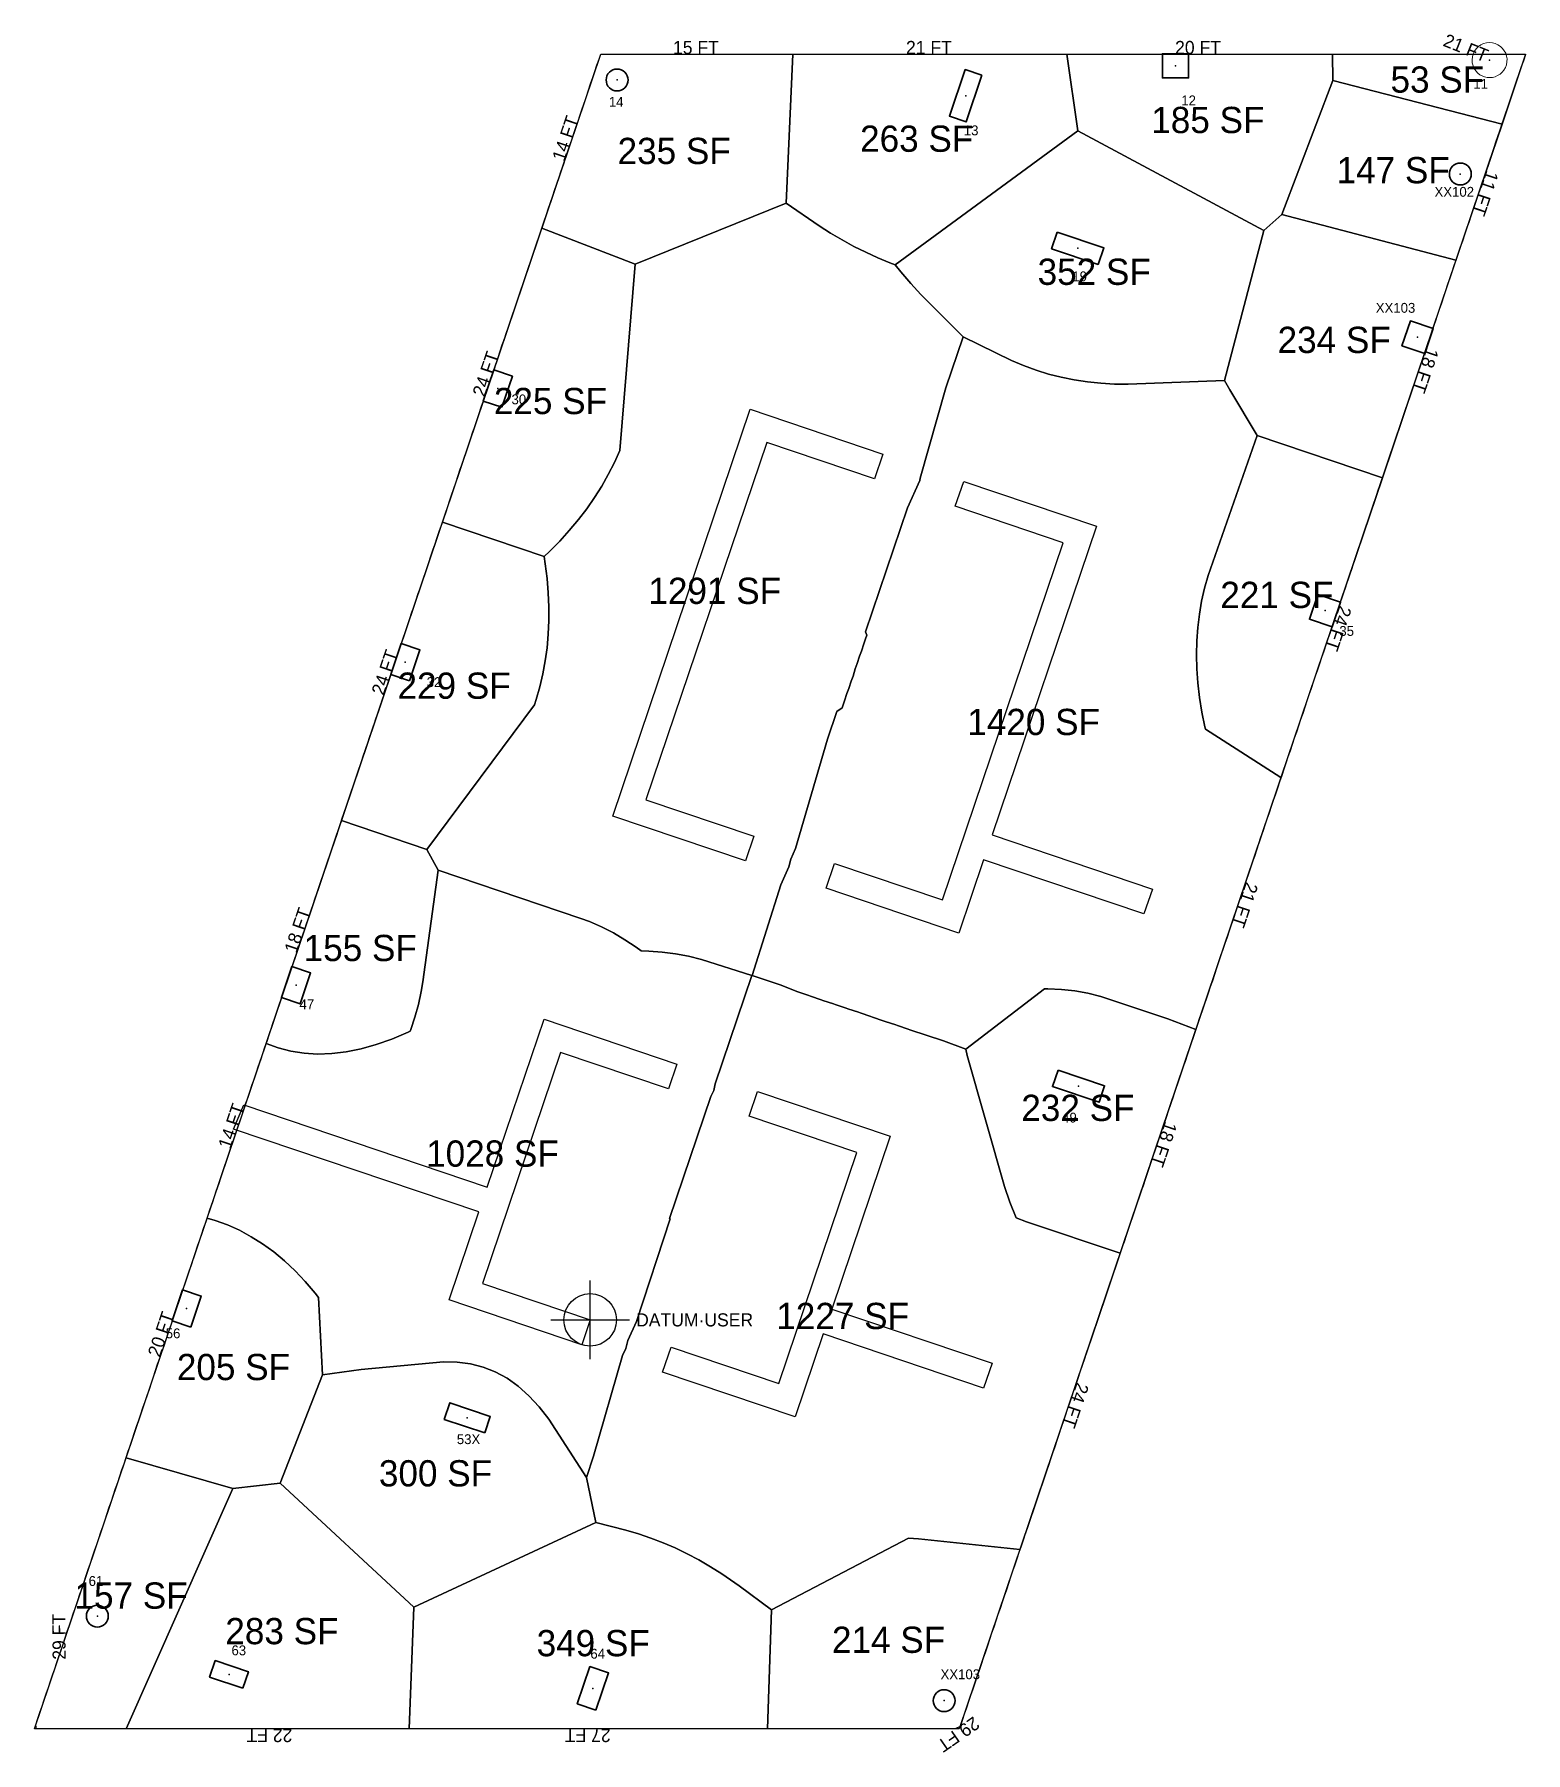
# Model space of a CAD drawing. Header units: metres. Extents: x 29 to 12657, y -13 to 49076.
# Drawn here: x 10664 to 12027, y 27037 to 28609 of the extents above; entities that cross this region are included whole.
import ezdxf
from ezdxf.enums import TextEntityAlignment as Align

# ---------------------------------------------------------------- set-up
doc = ezdxf.new("R2010")
doc.units = ezdxf.units.M
doc.layers.add('COL-IDEN', color=171, linetype='Continuous', lineweight=30)
doc.layers.add('COLS', color=52, linetype='Continuous', lineweight=20)
for name, color, linetype in [('FLOOR_9_AREA_LABELS', 3, 'Continuous'), ('FLOOR_9_BOUNDARY', 5, 'Continuous'), ('FLOOR_9_COLUMNS', 7, 'Continuous'), ('FLOOR_9_DATUM', 4, 'Continuous'), ('FLOOR_9_FASCADE_COLUMNS', 30, 'Continuous'), ('FLOOR_9_FASCADE_WALLS', 4, 'Continuous'), ('FLOOR_9_LARGE_TRIBUTARY', 6, 'Continuous'), ('FLOOR_9_TRIBUTARY_COL_0', 2, 'Continuous'), ('FLOOR_9_TRIBUTARY_COL_1', 2, 'Continuous'), ('FLOOR_9_TRIBUTARY_COL_10', 2, 'Continuous'), ('FLOOR_9_TRIBUTARY_COL_11', 2, 'Continuous'), ('FLOOR_9_TRIBUTARY_COL_12', 2, 'Continuous'), ('FLOOR_9_TRIBUTARY_COL_13', 2, 'Continuous'), ('FLOOR_9_TRIBUTARY_COL_14', 2, 'Continuous'), ('FLOOR_9_TRIBUTARY_COL_15', 2, 'Continuous'), ('FLOOR_9_TRIBUTARY_COL_16', 2, 'Continuous'), ('FLOOR_9_TRIBUTARY_COL_17', 2, 'Continuous'), ('FLOOR_9_TRIBUTARY_COL_2', 2, 'Continuous'), ('FLOOR_9_TRIBUTARY_COL_3', 2, 'Continuous'), ('FLOOR_9_TRIBUTARY_COL_4', 2, 'Continuous'), ('FLOOR_9_TRIBUTARY_COL_5', 2, 'Continuous'), ('FLOOR_9_TRIBUTARY_COL_6', 2, 'Continuous'), ('FLOOR_9_TRIBUTARY_COL_7', 2, 'Continuous'), ('FLOOR_9_TRIBUTARY_COL_8', 2, 'Continuous'), ('FLOOR_9_TRIBUTARY_COL_9', 2, 'Continuous'), ('FLOOR_9_WALL_TRIBUTARY_29', 1, 'Continuous'), ('FLOOR_9_WALL_TRIBUTARY_30', 1, 'Continuous'), ('FLOOR_9_WALL_TRIBUTARY_31', 1, 'Continuous'), ('FLOOR_9_WALL_TRIBUTARY_32', 1, 'Continuous'), ('SLAB-RESIDENTIAL', 6, 'Continuous'), ('WALL', 4, 'Continuous')]:
    doc.layers.add(name, color=color, linetype=linetype)

msp = doc.modelspace()

# ---------------------------------------------------------------- texts
at = {"layer": 'COL-IDEN', "char_height": 9, "attachment_point": 1}
for s, insert, width in [('11', (11979.4, 28567.9), 16.968), ('14', (11189.1, 28551.5), 16.968), ('12', (11712.4, 28552.8), 16.968), ('13', (11513.6, 28525.4), 16.968), ('XX102', (11943.9, 28469.2), 16.968), ('19', (11612.8, 28391.9), 16.968), ('XX103', (11890.2, 28363.1), 16.968), ('30', (11100.1, 28279.4), 16.968), ('35', (11856.9, 28067.6), 16.968), ('32', (11022.5, 28020.8), 16.968), ('47', (10906.3, 27726.2), 16.968), ('49', (11603.5, 27622.6), 16.968), ('56', (10784, 27425.3), 16.968), ('53X', (11050.1, 27328.5), 26.967), ('61', (10713.5, 27198.8), 16.968), ('63', (10844.1, 27135.4), 16.968), ('64', (11172.2, 27132.3), 19.998), ('XX103', (11492.3, 27113.5), 16.968)]:
    msp.add_mtext(s, dxfattribs=dict(at, insert=insert, width=width))
at = {"layer": 'FLOOR_9_AREA_LABELS'}
for s, p in [('53 SF', (11946.5, 28567.4)), ('185 SF', (11736.7, 28530.4)), ('263 SF', (11470.5, 28513.3)), ('235 SF', (11248.8, 28502.1)), ('147 SF', (11906.1, 28484.5)), ('352 SF', (11632.8, 28391.6)), ('234 SF', (11852.2, 28329.3)), ('225 SF', (11135.7, 28273.4)), ('1291 SF', (11285.9, 28099.8)), ('221 SF', (11799.8, 28096.1)), ('229 SF', (11047.6, 28013.1)), ('1420 SF', (11577.4, 27979.9)), ('155 SF', (10961.8, 27773.2)), ('232 SF', (11617.9, 27627)), ('1028 SF', (11082.7, 27585.2)), ('1227 SF', (11402.8, 27436.7)), ('205 SF', (10845.9, 27390)), ('300 SF', (11030.6, 27292.8)), ('157 SF', (10752.3, 27181)), ('283 SF', (10890.2, 27148.5)), ('214 SF', (11444.8, 27140.6)), ('349 SF', (11174.8, 27137.5))]:
    msp.add_text(s, height=24, dxfattribs=at).set_placement(p, align=Align.MIDDLE_CENTER)
at = {"layer": 'FLOOR_9_DATUM'}
msp.add_text('DATUM·USER', height=12, dxfattribs=at).set_placement((11214, 27427.1))
at = {"layer": 'FLOOR_9_FASCADE_COLUMNS'}
for s, p in [('15 FT', (11268.7, 28596.7)), ('21 FT', (11481.7, 28596.7)), ('20 FT', (11727.7, 28596.7))]:
    msp.add_text(s, height=12, dxfattribs=at).set_placement(p, align=Align.MIDDLE_CENTER)
for s, rotation, p in [('21 FT', -21.71, (11972.6, 28596.3)), ('14 FT', 71.3229, (11149.3, 28513.6)), ('11 FT', -108.6761, (11990.4, 28463.3)), ('24 FT', 71.3229, (11076.5, 28298.2)), ('18 FT', -108.6761, (11935.7, 28301.3)), ('24 FT', -108.6761, (11856, 28065.4)), ('24 FT', 71.3229, (10984.2, 28025.3)), ('18 FT', 71.3229, (10904.5, 27789.4)), ('18 FT', -108.6761, (11696.5, 27593.6)), ('20 FT', 71.3229, (10779.6, 27420)), ('29 FT', 90.4659, (10686.4, 27143.3)), ('22 FT', 180, (10878.8, 27053)), ('27 FT', 180, (11169.8, 27053)), ('29 FT', -145.1874, (11508.7, 27054))]:
    msp.add_text(s, height=12, rotation=rotation, dxfattribs=at).set_placement(p, align=Align.MIDDLE_CENTER)
at = {"layer": 'FLOOR_9_FASCADE_WALLS'}
for s, rotation, p in [('21 FT', -108.6761, (11770.5, 27812.5)), ('14 FT', 71.3229, (10844, 27610.4)), ('24 FT', -108.6761, (11615.8, 27354.9))]:
    msp.add_text(s, height=12, rotation=rotation, dxfattribs=at).set_placement(p, align=Align.MIDDLE_CENTER)

# ---------------------------------------------------------------- linework, layer by layer
at = {"layer": 'COLS'}
msp.add_lwpolyline([(12007.3, 28576), (12008.7, 28578.4), (12009.6, 28580.9), (12010.1, 28583.5), (12010.2, 28586.2), (12009.8, 28588.8), (12009, 28591.4), (12007.7, 28593.7), (12006.1, 28595.9), (12004.2, 28597.7), (12001.9, 28599.2), (11999.5, 28600.3), (11996.9, 28601), (11994.2, 28601.2), (11991.5, 28600.9), (11988.8, 28600.2), (11986.3, 28599.1), (11984, 28597.5), (11982, 28595.6), (11980.4, 28593.3), (11979.2, 28590.9), (11978.5, 28588.2), (11978.2, 28585.5), (11978.4, 28582.7), (11979.1, 28580), (11980.2, 28577.5), (11981.7, 28575.2), (11983.6, 28573.2), (11985.4, 28571.8), (11987.5, 28570.7), (11989.6, 28569.8), (11991.9, 28569.3), (11994.2, 28569.2), (11996.8, 28569.4), (11999.3, 28570), (12001.6, 28571), (12003.8, 28572.4), (12005.7, 28574.1)], close=True, dxfattribs=at)
at = {"layer": 'COLS', "lineweight": 30}
for points in [[(11719.1, 28590.9), (11695.1, 28590.9), (11695.1, 28568.9), (11719.1, 28568.9)], [(11530.1, 28571.4), (11514.9, 28576.5), (11500.5, 28533.9), (11515.7, 28528.7)], [(11598.9, 28427.9), (11593.8, 28412.7), (11636.4, 28398.3), (11641.6, 28413.5)], [(11935, 28316.9), (11942.7, 28339.7), (11921.8, 28346.7), (11914.1, 28324)], [(11091.3, 28267.7), (11074.2, 28273.4), (11083.8, 28301.8), (11100.9, 28296.1)], [(11850.4, 28066.8), (11829.6, 28073.8), (11837.3, 28096.6), (11858.1, 28089.5)], [(11006.7, 28017.6), (10989.7, 28023.3), (10999.3, 28051.8), (11016.3, 28046)], [(10899.3, 27756.2), (10889.7, 27727.8), (10906.8, 27722), (10916.4, 27750.4)], [(11599.7, 27661.6), (11594.6, 27646.5), (11637.2, 27632.1), (11642.3, 27647.2)], [(10806.9, 27426.4), (10789.8, 27432.2), (10799.4, 27460.6), (10816.5, 27454.9)], [(11075.6, 27329.7), (11038.6, 27342.1), (11043.8, 27357.3), (11080.7, 27344.8)], [(10854.4, 27096.2), (10824.1, 27106.4), (10829.3, 27121.6), (10859.6, 27111.3)], [(11177.3, 27076.2), (11160.2, 27082), (11171.8, 27116.1), (11188.8, 27110.3)]]:
    msp.add_lwpolyline(points, close=True, dxfattribs=at)
for points in [[(11206.6, 28567, 0.414214), (11196.6, 28577, 0.414214), (11186.6, 28567, 0.414214), (11196.6, 28557, 0.414214)], [(11977.5, 28481, 0.414214), (11967.5, 28491, 0.414214), (11957.5, 28481, 0.414214), (11967.5, 28471, 0.414214)], [(10731.5, 27162.2, 0.414214), (10721.5, 27172.2, 0.414214), (10711.5, 27162.2, 0.414214), (10721.5, 27152.2, 0.414214)], [(11505.6, 27084.9, 0.414214), (11495.6, 27094.9, 0.414214), (11485.6, 27084.9, 0.414214), (11495.6, 27074.9, 0.414214)]]:
    msp.add_lwpolyline(points, format="xyb", close=True, dxfattribs=at)
at = {"layer": 'FLOOR_9_BOUNDARY'}
msp.add_lwpolyline([(11181.7, 28590.7), (12027.2, 28590.7), (11509.4, 27059), (10663.9, 27059), (11181.7, 28590.7)], close=True, dxfattribs=at)
at = {"layer": 'FLOOR_9_COLUMNS'}
for p in [(11994.2, 28585.2), (11196.6, 28567), (11707.1, 28579.9), (11515.3, 28552.6), (11967.5, 28481), (11617.7, 28413.1), (11928.4, 28331.8), (11087.5, 28284.8), (11843.8, 28081.7), (11003, 28034.7), (10903.1, 27739.1), (11618.5, 27646.8), (10803.1, 27443.5), (11059.7, 27343.5), (10721.5, 27162.2), (10841.9, 27108.9), (11174.5, 27096.1), (11495.6, 27084.9)]:
    msp.add_point(p, dxfattribs=at)
at = {"layer": 'FLOOR_9_DATUM'}
for p, q in [((11172, 27397.1), (11172, 27469.1)), ((11136, 27433.1), (11208, 27433.1))]:
    msp.add_line(p, q, dxfattribs=at)
msp.add_circle((11172, 27433.1), 24, dxfattribs=at)
at = {"layer": 'FLOOR_9_FASCADE_COLUMNS'}
for points in [[(11128.3, 28432.7), (11130.2, 28438.3), (11132.1, 28444), (11134, 28449.7), (11135.9, 28455.4), (11137.9, 28461.1), (11139.8, 28466.8), (11141.7, 28472.5), (11143.6, 28478.1), (11145.5, 28483.8), (11147.5, 28489.5), (11149.4, 28495.2), (11151.3, 28500.9), (11153.2, 28506.6), (11155.2, 28512.2), (11157.1, 28517.9), (11159, 28523.6), (11160.9, 28529.3), (11162.8, 28535), (11164.8, 28540.7), (11166.7, 28546.3), (11168.6, 28552), (11170.5, 28557.7), (11172.4, 28563.4), (11174.4, 28569.1), (11176.3, 28574.8), (11178.2, 28580.4), (11180.1, 28586.1), (11181.7, 28590.7)], [(11181.7, 28590.7), (11187.7, 28590.7), (11193.7, 28590.7), (11199.7, 28590.7), (11205.7, 28590.7), (11211.7, 28590.7), (11217.7, 28590.7), (11223.7, 28590.7), (11229.7, 28590.7), (11235.7, 28590.7), (11241.7, 28590.7), (11247.7, 28590.7), (11253.7, 28590.7), (11259.7, 28590.7), (11265.7, 28590.7), (11271.7, 28590.7), (11277.7, 28590.7), (11283.7, 28590.7), (11289.7, 28590.7), (11295.7, 28590.7), (11301.7, 28590.7), (11307.7, 28590.7), (11313.7, 28590.7), (11319.7, 28590.7), (11325.7, 28590.7), (11331.7, 28590.7), (11337.7, 28590.7), (11343.7, 28590.7), (11349.7, 28590.7), (11355.7, 28590.7)], [(11355.7, 28590.7), (11361.7, 28590.7), (11367.7, 28590.7), (11373.7, 28590.7), (11379.7, 28590.7), (11385.7, 28590.7), (11391.7, 28590.7), (11397.7, 28590.7), (11403.7, 28590.7), (11409.7, 28590.7), (11415.7, 28590.7), (11421.7, 28590.7), (11427.7, 28590.7), (11433.7, 28590.7), (11439.7, 28590.7), (11445.7, 28590.7), (11451.7, 28590.7), (11457.7, 28590.7), (11463.7, 28590.7), (11469.7, 28590.7), (11475.7, 28590.7), (11481.7, 28590.7), (11487.7, 28590.7), (11493.7, 28590.7), (11499.7, 28590.7), (11505.7, 28590.7), (11511.7, 28590.7), (11517.7, 28590.7), (11523.7, 28590.7), (11529.7, 28590.7), (11535.7, 28590.7), (11541.7, 28590.7), (11547.7, 28590.7), (11553.7, 28590.7), (11559.7, 28590.7), (11565.7, 28590.7), (11571.7, 28590.7), (11577.7, 28590.7), (11583.7, 28590.7), (11589.7, 28590.7), (11595.7, 28590.7), (11601.7, 28590.7), (11607.7, 28590.7)], [(11607.7, 28590.7), (11613.7, 28590.7), (11619.7, 28590.7), (11625.7, 28590.7), (11631.7, 28590.7), (11637.7, 28590.7), (11643.7, 28590.7), (11649.7, 28590.7), (11655.7, 28590.7), (11661.7, 28590.7), (11667.7, 28590.7), (11673.7, 28590.7), (11679.7, 28590.7), (11685.7, 28590.7), (11691.7, 28590.7), (11697.7, 28590.7), (11703.7, 28590.7), (11709.7, 28590.7), (11715.7, 28590.7), (11721.7, 28590.7), (11727.7, 28590.7), (11733.7, 28590.7), (11739.7, 28590.7), (11745.7, 28590.7), (11751.7, 28590.7), (11757.7, 28590.7), (11763.7, 28590.7), (11769.7, 28590.7), (11775.7, 28590.7), (11781.7, 28590.7), (11787.7, 28590.7), (11793.7, 28590.7), (11799.7, 28590.7), (11805.7, 28590.7), (11811.7, 28590.7), (11817.7, 28590.7), (11823.7, 28590.7), (11829.7, 28590.7), (11835.7, 28590.7), (11841.7, 28590.7), (11847.7, 28590.7)], [(11847.7, 28590.7), (11853.7, 28590.7), (11859.7, 28590.7), (11865.7, 28590.7), (11871.7, 28590.7), (11877.7, 28590.7), (11883.7, 28590.7), (11889.7, 28590.7), (11895.7, 28590.7), (11901.7, 28590.7), (11907.7, 28590.7), (11913.7, 28590.7), (11919.7, 28590.7), (11925.7, 28590.7), (11931.7, 28590.7), (11937.7, 28590.7), (11943.7, 28590.7), (11949.7, 28590.7), (11955.7, 28590.7), (11961.7, 28590.7), (11967.7, 28590.7), (11973.7, 28590.7), (11979.7, 28590.7), (11985.7, 28590.7), (11991.7, 28590.7), (11997.7, 28590.7), (12003.7, 28590.7), (12009.7, 28590.7), (12015.7, 28590.7), (12021.7, 28590.7), (12027, 28590.3), (12025.1, 28584.6), (12023.2, 28578.9), (12021.3, 28573.2), (12019.3, 28567.5), (12017.4, 28561.8), (12015.5, 28556.2), (12013.6, 28550.5), (12011.7, 28544.8), (12009.7, 28539.1), (12007.8, 28533.4), (12005.9, 28527.7)], [(12005.9, 28527.7), (12004, 28522), (12002.1, 28516.4), (12000.1, 28510.7), (11998.2, 28505), (11996.3, 28499.3), (11994.4, 28493.6), (11992.5, 28487.9), (11990.5, 28482.3), (11988.6, 28476.6), (11986.7, 28470.9), (11984.8, 28465.2), (11982.8, 28459.5), (11980.9, 28453.8), (11979, 28448.2), (11977.1, 28442.5), (11975.2, 28436.8), (11973.2, 28431.1), (11971.3, 28425.4), (11969.4, 28419.7), (11967.5, 28414.1), (11965.6, 28408.4), (11963.6, 28402.7)], [(11036, 28159.8), (11037.9, 28165.5), (11039.9, 28171.2), (11041.8, 28176.9), (11043.7, 28182.6), (11045.6, 28188.3), (11047.6, 28193.9), (11049.5, 28199.6), (11051.4, 28205.3), (11053.3, 28211), (11055.2, 28216.7), (11057.2, 28222.4), (11059.1, 28228), (11061, 28233.7), (11062.9, 28239.4), (11064.8, 28245.1), (11066.8, 28250.8), (11068.7, 28256.5), (11070.6, 28262.1), (11072.5, 28267.8), (11074.5, 28273.5), (11076.4, 28279.2), (11078.3, 28284.9), (11080.2, 28290.6), (11082.1, 28296.2), (11084.1, 28301.9), (11086, 28307.6), (11087.9, 28313.3), (11089.8, 28319), (11091.7, 28324.7), (11093.7, 28330.4), (11095.6, 28336), (11097.5, 28341.7), (11099.4, 28347.4), (11101.4, 28353.1), (11103.3, 28358.8), (11105.2, 28364.5), (11107.1, 28370.1), (11109, 28375.8), (11111, 28381.5), (11112.9, 28387.2), (11114.8, 28392.9), (11116.7, 28398.6), (11118.6, 28404.2), (11120.6, 28409.9), (11122.5, 28415.6), (11124.4, 28421.3), (11126.3, 28427), (11128.3, 28432.7)], [(11963.6, 28402.7), (11961.7, 28397), (11959.8, 28391.3), (11957.9, 28385.6), (11955.9, 28379.9), (11954, 28374.3), (11952.1, 28368.6), (11950.2, 28362.9), (11948.3, 28357.2), (11946.3, 28351.5), (11944.4, 28345.8), (11942.5, 28340.2), (11940.6, 28334.5), (11938.7, 28328.8), (11936.7, 28323.1), (11934.8, 28317.4), (11932.9, 28311.7), (11931, 28306.1), (11929, 28300.4), (11927.1, 28294.7), (11925.2, 28289), (11923.3, 28283.3), (11921.4, 28277.6), (11919.4, 28272), (11917.5, 28266.3), (11915.6, 28260.6), (11913.7, 28254.9), (11911.8, 28249.2), (11909.8, 28243.5), (11907.9, 28237.8), (11906, 28232.2), (11904.1, 28226.5), (11902.1, 28220.8), (11900.2, 28215.1), (11898.3, 28209.4), (11896.4, 28203.7)], [(11896.4, 28203.7), (11894.5, 28198.1), (11892.5, 28192.4), (11890.6, 28186.7), (11888.7, 28181), (11886.8, 28175.3), (11884.9, 28169.6), (11882.9, 28164), (11881, 28158.3), (11879.1, 28152.6), (11877.2, 28146.9), (11875.3, 28141.2), (11873.3, 28135.5), (11871.4, 28129.8), (11869.5, 28124.2), (11867.6, 28118.5), (11865.6, 28112.8), (11863.7, 28107.1), (11861.8, 28101.4), (11859.9, 28095.7), (11858, 28090.1), (11856, 28084.4), (11854.1, 28078.7), (11852.2, 28073), (11850.3, 28067.3), (11848.4, 28061.6), (11846.4, 28056), (11844.5, 28050.3), (11842.6, 28044.6), (11840.7, 28038.9), (11838.7, 28033.2), (11836.8, 28027.5), (11834.9, 28021.9), (11833, 28016.2), (11831.1, 28010.5), (11829.1, 28004.8), (11827.2, 27999.1), (11825.3, 27993.4), (11823.4, 27987.7), (11821.5, 27982.1), (11819.5, 27976.4), (11817.6, 27970.7), (11815.7, 27965), (11813.8, 27959.3), (11811.8, 27953.6), (11809.9, 27948), (11808, 27942.3), (11806.1, 27936.6), (11804.2, 27930.9)], [(10943.8, 27887), (10945.7, 27892.7), (10947.6, 27898.4), (10949.6, 27904.1), (10951.5, 27909.7), (10953.4, 27915.4), (10955.3, 27921.1), (10957.3, 27926.8), (10959.2, 27932.5), (10961.1, 27938.2), (10963, 27943.8), (10964.9, 27949.5), (10966.9, 27955.2), (10968.8, 27960.9), (10970.7, 27966.6), (10972.6, 27972.3), (10974.5, 27977.9), (10976.5, 27983.6), (10978.4, 27989.3), (10980.3, 27995), (10982.2, 28000.7), (10984.2, 28006.4), (10986.1, 28012), (10988, 28017.7), (10989.9, 28023.4), (10991.8, 28029.1), (10993.8, 28034.8), (10995.7, 28040.5), (10997.6, 28046.2), (10999.5, 28051.8), (11001.4, 28057.5), (11003.4, 28063.2), (11005.3, 28068.9), (11007.2, 28074.6), (11009.1, 28080.3), (11011.1, 28085.9), (11013, 28091.6), (11014.9, 28097.3), (11016.8, 28103), (11018.7, 28108.7), (11020.7, 28114.4), (11022.6, 28120), (11024.5, 28125.7), (11026.4, 28131.4), (11028.3, 28137.1), (11030.3, 28142.8), (11032.2, 28148.5), (11034.1, 28154.1), (11036, 28159.8)], [(10876.6, 27688.1), (10878.5, 27693.7), (10880.4, 27699.4), (10882.3, 27705.1), (10884.2, 27710.8), (10886.2, 27716.5), (10888.1, 27722.2), (10890, 27727.8), (10891.9, 27733.5), (10893.8, 27739.2), (10895.8, 27744.9), (10897.7, 27750.6), (10899.6, 27756.3), (10901.5, 27761.9), (10903.5, 27767.6), (10905.4, 27773.3), (10907.3, 27779), (10909.2, 27784.7), (10911.1, 27790.4), (10913.1, 27796.1), (10915, 27801.7), (10916.9, 27807.4), (10918.8, 27813.1), (10920.7, 27818.8), (10922.7, 27824.5), (10924.6, 27830.2), (10926.5, 27835.8), (10928.4, 27841.5), (10930.4, 27847.2), (10932.3, 27852.9), (10934.2, 27858.6), (10936.1, 27864.3), (10938, 27869.9), (10940, 27875.6), (10941.9, 27881.3), (10943.8, 27887)], [(11725.4, 27697.9), (11723.5, 27692.2), (11721.5, 27686.5), (11719.6, 27680.8), (11717.7, 27675.1), (11715.8, 27669.4), (11713.9, 27663.8), (11711.9, 27658.1), (11710, 27652.4), (11708.1, 27646.7), (11706.2, 27641), (11704.3, 27635.3), (11702.3, 27629.7), (11700.4, 27624), (11698.5, 27618.3), (11696.6, 27612.6), (11694.6, 27606.9), (11692.7, 27601.2), (11690.8, 27595.5), (11688.9, 27589.9), (11687, 27584.2), (11685, 27578.5), (11683.1, 27572.8), (11681.2, 27567.1), (11679.3, 27561.4), (11677.4, 27555.8), (11675.4, 27550.1), (11673.5, 27544.4), (11671.6, 27538.7), (11669.7, 27533), (11667.7, 27527.3), (11665.8, 27521.7), (11663.9, 27516), (11662, 27510.3), (11660.1, 27504.6), (11658.1, 27498.9), (11656.2, 27493.2)], [(10747.8, 27307.2), (10749.7, 27312.9), (10751.7, 27318.6), (10753.6, 27324.3), (10755.5, 27330), (10757.4, 27335.6), (10759.3, 27341.3), (10761.3, 27347), (10763.2, 27352.7), (10765.1, 27358.4), (10767, 27364.1), (10769, 27369.8), (10770.9, 27375.4), (10772.8, 27381.1), (10774.7, 27386.8), (10776.6, 27392.5), (10778.6, 27398.2), (10780.5, 27403.9), (10782.4, 27409.5), (10784.3, 27415.2), (10786.2, 27420.9), (10788.2, 27426.6), (10790.1, 27432.3), (10792, 27438), (10793.9, 27443.6), (10795.9, 27449.3), (10797.8, 27455), (10799.7, 27460.7), (10801.6, 27466.4), (10803.5, 27472.1), (10805.5, 27477.7), (10807.4, 27483.4), (10809.3, 27489.1), (10811.2, 27494.8), (10813.1, 27500.5), (10815.1, 27506.2), (10817, 27511.9), (10818.9, 27517.5), (10820.8, 27523.2), (10822.8, 27528.9)], [(10749.8, 27059), (10743.8, 27059), (10737.8, 27059), (10731.8, 27059), (10725.8, 27059), (10719.8, 27059), (10713.8, 27059), (10707.8, 27059), (10701.8, 27059), (10695.8, 27059), (10689.8, 27059), (10683.8, 27059), (10677.8, 27059), (10671.8, 27059), (10665.8, 27059), (10665.2, 27062.8), (10667.1, 27068.5), (10669, 27074.2), (10671, 27079.9), (10672.9, 27085.5), (10674.8, 27091.2), (10676.7, 27096.9), (10678.6, 27102.6), (10680.6, 27108.3), (10682.5, 27114), (10684.4, 27119.7), (10686.3, 27125.3), (10688.3, 27131), (10690.2, 27136.7), (10692.1, 27142.4), (10694, 27148.1), (10695.9, 27153.8), (10697.9, 27159.4), (10699.8, 27165.1), (10701.7, 27170.8), (10703.6, 27176.5), (10705.5, 27182.2), (10707.5, 27187.9), (10709.4, 27193.5), (10711.3, 27199.2), (10713.2, 27204.9), (10715.2, 27210.6), (10717.1, 27216.3), (10719, 27222), (10720.9, 27227.7), (10722.8, 27233.3), (10724.8, 27239), (10726.7, 27244.7), (10728.6, 27250.4), (10730.5, 27256.1), (10732.4, 27261.8), (10734.4, 27267.4), (10736.3, 27273.1), (10738.2, 27278.8), (10740.1, 27284.5), (10742.1, 27290.2), (10744, 27295.9), (10745.9, 27301.5), (10747.8, 27307.2)], [(11564, 27220.4), (11562.1, 27214.7), (11560.2, 27209), (11558.2, 27203.3), (11556.3, 27197.7), (11554.4, 27192), (11552.5, 27186.3), (11550.5, 27180.6), (11548.6, 27174.9), (11546.7, 27169.2), (11544.8, 27163.6), (11542.9, 27157.9), (11540.9, 27152.2), (11539, 27146.5), (11537.1, 27140.8), (11535.2, 27135.1), (11533.3, 27129.5), (11531.3, 27123.8), (11529.4, 27118.1), (11527.5, 27112.4), (11525.6, 27106.7), (11523.7, 27101), (11521.7, 27095.4), (11519.8, 27089.7), (11517.9, 27084), (11516, 27078.3), (11514, 27072.6), (11512.1, 27066.9), (11510.2, 27061.2), (11505.8, 27059), (11499.8, 27059), (11493.8, 27059), (11487.8, 27059), (11481.8, 27059), (11475.8, 27059), (11469.8, 27059), (11463.8, 27059), (11457.8, 27059), (11451.8, 27059), (11445.8, 27059), (11439.8, 27059), (11433.8, 27059), (11427.8, 27059), (11421.8, 27059), (11415.8, 27059), (11409.8, 27059), (11403.8, 27059), (11397.8, 27059), (11391.8, 27059), (11385.8, 27059), (11379.8, 27059), (11373.8, 27059), (11367.8, 27059), (11361.8, 27059), (11355.8, 27059), (11349.8, 27059), (11343.8, 27059), (11337.8, 27059), (11331.8, 27059)], [(11007.8, 27059), (11001.8, 27059), (10995.8, 27059), (10989.8, 27059), (10983.8, 27059), (10977.8, 27059), (10971.8, 27059), (10965.8, 27059), (10959.8, 27059), (10953.8, 27059), (10947.8, 27059), (10941.8, 27059), (10935.8, 27059), (10929.8, 27059), (10923.8, 27059), (10917.8, 27059), (10911.8, 27059), (10905.8, 27059), (10899.8, 27059), (10893.8, 27059), (10887.8, 27059), (10881.8, 27059), (10875.8, 27059), (10869.8, 27059), (10863.8, 27059), (10857.8, 27059), (10851.8, 27059), (10845.8, 27059), (10839.8, 27059), (10833.8, 27059), (10827.8, 27059), (10821.8, 27059), (10815.8, 27059), (10809.8, 27059), (10803.8, 27059), (10797.8, 27059), (10791.8, 27059), (10785.8, 27059), (10779.8, 27059), (10773.8, 27059), (10767.8, 27059), (10761.8, 27059), (10755.8, 27059), (10749.8, 27059)], [(11331.8, 27059), (11325.8, 27059), (11319.8, 27059), (11313.8, 27059), (11307.8, 27059), (11301.8, 27059), (11295.8, 27059), (11289.8, 27059), (11283.8, 27059), (11277.8, 27059), (11271.8, 27059), (11265.8, 27059), (11259.8, 27059), (11253.8, 27059), (11247.8, 27059), (11241.8, 27059), (11235.8, 27059), (11229.8, 27059), (11223.8, 27059), (11217.8, 27059), (11211.8, 27059), (11205.8, 27059), (11199.8, 27059), (11193.8, 27059), (11187.8, 27059), (11181.8, 27059), (11175.8, 27059), (11169.8, 27059), (11163.8, 27059), (11157.8, 27059), (11151.8, 27059), (11145.8, 27059), (11139.8, 27059), (11133.8, 27059), (11127.8, 27059), (11121.8, 27059), (11115.8, 27059), (11109.8, 27059), (11103.8, 27059), (11097.8, 27059), (11091.8, 27059), (11085.8, 27059), (11079.8, 27059), (11073.8, 27059), (11067.8, 27059), (11061.8, 27059), (11055.8, 27059), (11049.8, 27059), (11043.8, 27059), (11037.8, 27059), (11031.8, 27059), (11025.8, 27059), (11019.8, 27059), (11013.8, 27059), (11007.8, 27059)]]:
    msp.add_lwpolyline(points, dxfattribs=at)
at = {"layer": 'FLOOR_9_FASCADE_WALLS'}
for points in [[(11804.2, 27930.9), (11802.2, 27925.2), (11800.3, 27919.5), (11798.4, 27913.9), (11796.5, 27908.2), (11794.6, 27902.5), (11792.6, 27896.8), (11790.7, 27891.1), (11788.8, 27885.4), (11786.9, 27879.8), (11784.9, 27874.1), (11783, 27868.4), (11781.1, 27862.7), (11779.2, 27857), (11777.3, 27851.3), (11775.3, 27845.6), (11773.4, 27840), (11771.5, 27834.3), (11769.6, 27828.6), (11767.7, 27822.9), (11765.7, 27817.2), (11763.8, 27811.5), (11761.9, 27805.9), (11760, 27800.2), (11758.1, 27794.5), (11756.1, 27788.8), (11754.2, 27783.1), (11752.3, 27777.4), (11750.4, 27771.8), (11748.4, 27766.1), (11746.5, 27760.4), (11744.6, 27754.7), (11742.7, 27749), (11740.8, 27743.3), (11738.8, 27737.6), (11736.9, 27732), (11735, 27726.3), (11733.1, 27720.6), (11731.2, 27714.9), (11729.2, 27709.2), (11727.3, 27703.5), (11725.4, 27697.9)], [(10822.8, 27528.9), (10824.7, 27534.6), (10826.6, 27540.3), (10828.5, 27546), (10830.4, 27551.6), (10832.4, 27557.3), (10834.3, 27563), (10836.2, 27568.7), (10838.1, 27574.4), (10840, 27580.1), (10842, 27585.7), (10843.9, 27591.4), (10845.8, 27597.1), (10847.7, 27602.8), (10849.7, 27608.5), (10851.6, 27614.2), (10853.5, 27619.8), (10855.4, 27625.5), (10857.3, 27631.2), (10859.3, 27636.9), (10861.2, 27642.6), (10863.1, 27648.3), (10865, 27654), (10866.9, 27659.6), (10868.9, 27665.3), (10870.8, 27671), (10872.7, 27676.7), (10874.6, 27682.4), (10876.6, 27688.1)], [(11656.2, 27493.2), (11654.3, 27487.6), (11652.4, 27481.9), (11650.5, 27476.2), (11648.5, 27470.5), (11646.6, 27464.8), (11644.7, 27459.1), (11642.8, 27453.4), (11640.9, 27447.8), (11638.9, 27442.1), (11637, 27436.4), (11635.1, 27430.7), (11633.2, 27425), (11631.2, 27419.3), (11629.3, 27413.7), (11627.4, 27408), (11625.5, 27402.3), (11623.6, 27396.6), (11621.6, 27390.9), (11619.7, 27385.2), (11617.8, 27379.6), (11615.9, 27373.9), (11614, 27368.2), (11612, 27362.5), (11610.1, 27356.8), (11608.2, 27351.1), (11606.3, 27345.4), (11604.3, 27339.8), (11602.4, 27334.1), (11600.5, 27328.4), (11598.6, 27322.7), (11596.7, 27317), (11594.7, 27311.3), (11592.8, 27305.7), (11590.9, 27300), (11589, 27294.3), (11587.1, 27288.6), (11585.1, 27282.9), (11583.2, 27277.2), (11581.3, 27271.6), (11579.4, 27265.9), (11577.4, 27260.2), (11575.5, 27254.5), (11573.6, 27248.8), (11571.7, 27243.1), (11569.8, 27237.5), (11567.8, 27231.8), (11565.9, 27226.1), (11564, 27220.4)]]:
    msp.add_lwpolyline(points, dxfattribs=at)
at = {"layer": 'FLOOR_9_LARGE_TRIBUTARY'}
for points in [[(11351.2, 28454.3), (11213, 28398.4), (11127.8, 28431.4), (11181.7, 28590.7), (11357.4, 28590.7), (11351.2, 28454.3)], [(11351.2, 28454.3), (11357.4, 28590.7), (11607.7, 28590.7), (11617.7, 28520.5), (11450.8, 28398), (11446, 28399.8), (11434.9, 28404.4), (11423.9, 28409.4), (11413.1, 28414.8), (11402.4, 28420.7), (11391.8, 28426.9), (11381.4, 28433.5), (11351.2, 28454.3)], [(11850.9, 28566.4), (11804.4, 28444), (11787.9, 28429.3), (11617.7, 28520.5), (11607.7, 28590.7), (11850.5, 28590.7), (11850.9, 28566.4)], [(11850.9, 28566.4), (11850.5, 28590.7), (12027.2, 28590.7), (12005.6, 28526.7), (11850.9, 28566.4)], [(11804.4, 28444), (11850.9, 28566.4), (12005.6, 28526.7), (11963.5, 28402.3), (11804.4, 28444)], [(11450.8, 28398), (11617.7, 28520.5), (11787.9, 28429.3), (11752, 28292.2), (11663.9, 28288.8), (11651.3, 28288.9), (11638.9, 28289.6), (11626.6, 28290.9), (11614.6, 28292.7), (11602.7, 28295.1), (11591.1, 28298.1), (11579.6, 28301.7), (11568.3, 28305.8), (11557.3, 28310.5), (11512.9, 28332.2), (11474.2, 28370.9), (11465, 28380.9), (11455.9, 28391.5), (11450.8, 28398)], [(11218.6, 27770.5), (11214.1, 27773.9), (11203.7, 27780.8), (11193.2, 27787), (11182.4, 27792.5), (11171.3, 27797.3), (11163.5, 27800.2), (11032.9, 27844.3), (11022.8, 27863.3), (11121, 27995.5), (11122.7, 28000.5), (11126, 28012.1), (11128.8, 28023.8), (11131, 28035.7), (11132.6, 28047.8), (11133.7, 28060.1), (11134.3, 28072.6), (11134.3, 28085.3), (11133.7, 28098.1), (11132.6, 28111.2), (11131, 28124.4), (11129.9, 28131.1), (11134.8, 28135.8), (11144.2, 28145.3), (11152.9, 28155), (11161.2, 28164.9), (11168.9, 28174.9), (11176, 28185.2), (11182.6, 28195.6), (11188.6, 28206.3), (11194.1, 28217.1), (11199, 28228.1), (11199.1, 28228.2), (11213, 28398.4), (11351.2, 28454.3), (11381.4, 28433.5), (11391.8, 28426.9), (11402.4, 28420.7), (11413.1, 28414.8), (11423.9, 28409.4), (11434.9, 28404.4), (11446, 28399.8), (11450.8, 28398), (11455.9, 28391.5), (11465, 28380.9), (11474.2, 28370.9), (11512.9, 28332.2), (11497.1, 28285.6), (11473.8, 28202.7), (11473.5, 28200.7), (11462, 28175.6), (11423.8, 28062.4), (11424.8, 28059.3), (11423.8, 28056), (11422.1, 28051.3), (11419.9, 28044.6), (11418.2, 28040), (11416.1, 28033.3), (11414.4, 28028.6), (11412.3, 28021.9), (11410.6, 28017.2), (11408.4, 28010.5), (11406.7, 28005.9), (11404.6, 27999.2), (11402.9, 27994.5), (11402.4, 27992.9), (11397.5, 27989.5), (11389, 27964.3), (11359.7, 27864.2), (11355.3, 27854.3), (11353.5, 27847.5), (11346.2, 27831.1), (11320.1, 27748.1), (11319.7, 27748.1), (11273.7, 27762.8), (11262, 27765.7), (11250.1, 27768), (11237.9, 27769.5), (11225.6, 27770.4), (11218.6, 27770.5)], [(11781.8, 28242), (11756.8, 28283.7), (11752, 28292.2), (11787.9, 28429.3), (11804.4, 28444), (11963.5, 28402.3), (11896.2, 28203.3), (11781.8, 28242)], [(11213, 28398.4), (11199.1, 28228.2), (11199, 28228.1), (11194.1, 28217.1), (11188.6, 28206.3), (11182.6, 28195.6), (11176, 28185.2), (11168.9, 28174.9), (11161.2, 28164.9), (11152.9, 28155), (11144.2, 28145.3), (11134.8, 28135.8), (11129.9, 28131.1), (11036.9, 28162.5), (11127.8, 28431.4), (11213, 28398.4)], [(11441.6, 27706.1), (11440, 27706.7), (11430.2, 27709.9), (11428.6, 27710.6), (11418.9, 27713.8), (11417.3, 27714.4), (11407.5, 27717.6), (11405.9, 27718.3), (11396.1, 27721.5), (11394.5, 27722.1), (11384.8, 27725.3), (11383.2, 27725.9), (11373.4, 27729.1), (11371.8, 27729.8), (11362, 27733), (11345.8, 27739.4), (11320.1, 27748.1), (11346.2, 27831.1), (11353.5, 27847.5), (11355.3, 27854.3), (11359.7, 27864.2), (11389, 27964.3), (11397.5, 27989.5), (11402.4, 27992.9), (11402.9, 27994.5), (11404.6, 27999.2), (11406.7, 28005.9), (11408.4, 28010.5), (11410.6, 28017.2), (11412.3, 28021.9), (11414.4, 28028.6), (11416.1, 28033.3), (11418.2, 28040), (11419.9, 28044.6), (11422.1, 28051.3), (11423.8, 28056), (11424.8, 28059.3), (11423.8, 28062.4), (11462, 28175.6), (11473.5, 28200.7), (11473.8, 28202.7), (11497.1, 28285.6), (11512.9, 28332.2), (11557.3, 28310.5), (11568.3, 28305.8), (11579.6, 28301.7), (11591.1, 28298.1), (11602.7, 28295.1), (11614.6, 28292.7), (11626.6, 28290.9), (11638.9, 28289.6), (11651.3, 28288.9), (11663.9, 28288.8), (11752, 28292.2), (11756.8, 28283.7), (11781.8, 28242), (11737, 28113.7), (11733.7, 28102.2), (11731, 28090.5), (11728.9, 28078.5), (11727.4, 28066.3), (11726.5, 28054), (11726.2, 28041.4), (11726.5, 28028.6), (11727.5, 28015.6), (11729, 28002.4), (11731.2, 27989), (11734, 27975.4), (11734.5, 27973.2), (11803.5, 27929), (11775.9, 27847.3), (11756.3, 27789.3), (11725.7, 27698.8), (11700, 27708.5), (11638.7, 27728.8), (11627, 27731.8), (11615.1, 27733.9), (11602.9, 27735.3), (11590.4, 27735.8), (11587.4, 27735.7), (11515.3, 27680.6), (11494.9, 27688.4), (11464.3, 27698.4), (11462.7, 27699), (11453, 27702.2), (11451.4, 27702.9), (11441.6, 27706.1)], [(11734.5, 27973.2), (11734, 27975.4), (11731.2, 27989), (11729, 28002.4), (11727.5, 28015.6), (11726.5, 28028.6), (11726.2, 28041.4), (11726.5, 28054), (11727.4, 28066.3), (11728.9, 28078.5), (11731, 28090.5), (11733.7, 28102.2), (11737, 28113.7), (11781.8, 28242), (11896.2, 28203.3), (11803.5, 27929), (11734.5, 27973.2)], [(11129.9, 28131.1), (11131, 28124.4), (11132.6, 28111.2), (11133.7, 28098.1), (11134.3, 28085.3), (11134.3, 28072.6), (11133.7, 28060.1), (11132.6, 28047.8), (11131, 28035.7), (11128.8, 28023.8), (11126, 28012.1), (11122.7, 28000.5), (11121, 27995.5), (11022.8, 27863.3), (10944.7, 27889.7), (11036.9, 28162.5), (11129.9, 28131.1)], [(11022.8, 27863.3), (11032.9, 27844.3), (11019, 27742.4), (11017.5, 27733.4), (11015, 27721.6), (11011.8, 27710), (11008, 27698.6), (11007.4, 27697), (11005.6, 27696.1), (10990.8, 27689.9), (10976.4, 27684.9), (10962.5, 27681), (10948.9, 27678.3), (10935.7, 27676.7), (10922.8, 27676.2), (10910.4, 27676.9), (10898.4, 27678.8), (10886.7, 27681.8), (10875.8, 27685.8), (10944.7, 27889.7), (11022.8, 27863.3)], [(10920.7, 27457.6), (10911.6, 27468.2), (10902.2, 27478), (10892.6, 27487), (10882.7, 27495.2), (10872.5, 27502.6), (10862.1, 27509.2), (10851.4, 27515), (10840.4, 27520), (10829.1, 27524.1), (10821.9, 27526.2), (10850.3, 27610.3), (10853.2, 27618.9), (10856.8, 27629.8), (10875.8, 27685.8), (10886.7, 27681.8), (10898.4, 27678.8), (10910.4, 27676.9), (10922.8, 27676.2), (10935.7, 27676.7), (10948.9, 27678.3), (10962.5, 27681), (10976.4, 27684.9), (10990.8, 27689.9), (11005.6, 27696.1), (11007.4, 27697), (11008, 27698.6), (11011.8, 27710), (11015, 27721.6), (11017.5, 27733.4), (11019, 27742.4), (11032.9, 27844.3), (11163.5, 27800.2), (11171.3, 27797.3), (11182.4, 27792.5), (11193.2, 27787), (11203.7, 27780.8), (11214.1, 27773.9), (11218.6, 27770.5), (11225.6, 27770.4), (11237.9, 27769.5), (11250.1, 27768), (11262, 27765.7), (11273.7, 27762.8), (11319.7, 27748.1), (11286.2, 27648.9), (11285.1, 27642.9), (11282.3, 27637.5), (11244.6, 27525.8), (11245, 27525.4), (11214.3, 27431.5), (11206.5, 27414.2), (11204.5, 27406.8), (11201.7, 27400.6), (11175.1, 27308.5), (11168.5, 27289.1), (11134.1, 27342.3), (11125.3, 27353.7), (11116, 27363.8), (11106.3, 27372.4), (11096, 27379.7), (11085.3, 27385.5), (11074.2, 27389.9), (11062.5, 27392.9), (11050.4, 27394.5), (11037.8, 27394.7), (10962.5, 27387.7), (10927.3, 27382.9), (10923.7, 27453.7), (10920.7, 27457.6)], [(11271.4, 27213.6), (11260.7, 27219.3), (11249.8, 27224.5), (11238.7, 27229.3), (11227.5, 27233.6), (11216.1, 27237.5), (11204.6, 27240.9), (11177.2, 27247.7), (11168.5, 27289.1), (11175.1, 27308.5), (11201.7, 27400.6), (11204.5, 27406.8), (11206.5, 27414.2), (11214.3, 27431.5), (11245, 27525.4), (11244.6, 27525.8), (11282.3, 27637.5), (11285.1, 27642.9), (11286.2, 27648.9), (11319.7, 27748.1), (11320.1, 27748.1), (11345.8, 27739.4), (11362, 27733), (11371.8, 27729.8), (11373.4, 27729.1), (11383.2, 27725.9), (11384.8, 27725.3), (11394.5, 27722.1), (11396.1, 27721.5), (11405.9, 27718.3), (11407.5, 27717.6), (11417.3, 27714.4), (11418.9, 27713.8), (11428.6, 27710.6), (11430.2, 27709.9), (11440, 27706.7), (11441.6, 27706.1), (11451.4, 27702.9), (11453, 27702.2), (11462.7, 27699), (11464.3, 27698.4), (11494.9, 27688.4), (11515.3, 27680.6), (11516.7, 27674.8), (11550.8, 27555.2), (11555.7, 27540.9), (11561.4, 27526.5), (11570.8, 27522.9), (11656.5, 27494.2), (11636, 27433.5), (11610, 27356.6), (11577.5, 27260.3), (11564.9, 27223.2), (11472.1, 27232.9), (11463.1, 27233.5), (11337.8, 27167.9), (11308.2, 27189.8), (11292.4, 27200.8), (11282, 27207.4), (11271.4, 27213.6)], [(11570.8, 27522.9), (11561.4, 27526.5), (11555.7, 27540.9), (11550.8, 27555.2), (11516.7, 27674.8), (11515.3, 27680.6), (11587.4, 27735.7), (11590.4, 27735.8), (11602.9, 27735.3), (11615.1, 27733.9), (11627, 27731.8), (11638.7, 27728.8), (11700, 27708.5), (11725.7, 27698.8), (11656.5, 27494.2), (11570.8, 27522.9)], [(10829.1, 27524.1), (10840.4, 27520), (10851.4, 27515), (10862.1, 27509.2), (10872.5, 27502.6), (10882.7, 27495.2), (10892.6, 27487), (10902.2, 27478), (10911.6, 27468.2), (10920.7, 27457.6), (10923.7, 27453.7), (10927.3, 27382.9), (10888.6, 27283.8), (10845.2, 27278.8), (10747.8, 27307.1), (10821.9, 27526.2), (10829.1, 27524.1)], [(10962.5, 27387.7), (11037.8, 27394.7), (11050.4, 27394.5), (11062.5, 27392.9), (11074.2, 27389.9), (11085.3, 27385.5), (11096, 27379.7), (11106.3, 27372.4), (11116, 27363.8), (11125.3, 27353.7), (11134.1, 27342.3), (11168.5, 27289.1), (11177.2, 27247.7), (11010.8, 27170.4), (10888.6, 27283.8), (10927.3, 27382.9), (10962.5, 27387.7)], [(10845.2, 27278.8), (10747.8, 27059), (10663.9, 27059), (10747.8, 27307.1), (10845.2, 27278.8)], [(10845.2, 27278.8), (10888.6, 27283.8), (11010.8, 27170.4), (11006.5, 27059), (10747.8, 27059), (10845.2, 27278.8)], [(11010.8, 27170.4), (11177.2, 27247.7), (11204.6, 27240.9), (11216.1, 27237.5), (11227.5, 27233.6), (11238.7, 27229.3), (11249.8, 27224.5), (11260.7, 27219.3), (11271.4, 27213.6), (11282, 27207.4), (11292.4, 27200.8), (11308.2, 27189.8), (11337.8, 27167.9), (11334, 27059), (11006.5, 27059), (11010.8, 27170.4)], [(11337.8, 27167.9), (11463.1, 27233.5), (11472.1, 27232.9), (11564.9, 27223.2), (11509.4, 27059), (11334, 27059), (11337.8, 27167.9)]]:
    msp.add_lwpolyline(points, close=True, dxfattribs=at)
at = {"layer": 'FLOOR_9_TRIBUTARY_COL_0'}
msp.add_lwpolyline([(11850.9, 28566.4), (11850.5, 28590.7), (12027.2, 28590.7), (12005.6, 28526.7), (11850.9, 28566.4)], close=True, dxfattribs=at)
at = {"layer": 'FLOOR_9_TRIBUTARY_COL_1'}
msp.add_lwpolyline([(11450.8, 28398), (11617.7, 28520.5), (11787.9, 28429.3), (11752, 28292.2), (11663.9, 28288.8), (11651.3, 28288.9), (11638.9, 28289.6), (11626.6, 28290.9), (11614.6, 28292.7), (11602.7, 28295.1), (11591.1, 28298.1), (11579.6, 28301.7), (11568.3, 28305.8), (11557.3, 28310.5), (11512.9, 28332.2), (11474.2, 28370.9), (11465, 28380.9), (11455.9, 28391.5), (11450.8, 28398)], close=True, dxfattribs=at)
at = {"layer": 'FLOOR_9_TRIBUTARY_COL_10'}
msp.add_lwpolyline([(10829.1, 27524.1), (10840.4, 27520), (10851.4, 27515), (10862.1, 27509.2), (10872.5, 27502.6), (10882.7, 27495.2), (10892.6, 27487), (10902.2, 27478), (10911.6, 27468.2), (10920.7, 27457.6), (10923.7, 27453.7), (10927.3, 27382.9), (10888.6, 27283.8), (10845.2, 27278.8), (10747.8, 27307.1), (10821.9, 27526.2), (10829.1, 27524.1)], close=True, dxfattribs=at)
at = {"layer": 'FLOOR_9_TRIBUTARY_COL_11'}
msp.add_lwpolyline([(11213, 28398.4), (11199.1, 28228.2), (11199, 28228.1), (11194.1, 28217.1), (11188.6, 28206.3), (11182.6, 28195.6), (11176, 28185.2), (11168.9, 28174.9), (11161.2, 28164.9), (11152.9, 28155), (11144.2, 28145.3), (11134.8, 28135.8), (11129.9, 28131.1), (11036.9, 28162.5), (11127.8, 28431.4), (11213, 28398.4)], close=True, dxfattribs=at)
at = {"layer": 'FLOOR_9_TRIBUTARY_COL_12'}
msp.add_lwpolyline([(11129.9, 28131.1), (11131, 28124.4), (11132.6, 28111.2), (11133.7, 28098.1), (11134.3, 28085.3), (11134.3, 28072.6), (11133.7, 28060.1), (11132.6, 28047.8), (11131, 28035.7), (11128.8, 28023.8), (11126, 28012.1), (11122.7, 28000.5), (11121, 27995.5), (11022.8, 27863.3), (10944.7, 27889.7), (11036.9, 28162.5), (11129.9, 28131.1)], close=True, dxfattribs=at)
at = {"layer": 'FLOOR_9_TRIBUTARY_COL_13'}
msp.add_lwpolyline([(11781.8, 28242), (11756.8, 28283.7), (11752, 28292.2), (11787.9, 28429.3), (11804.4, 28444), (11963.5, 28402.3), (11896.2, 28203.3), (11781.8, 28242)], close=True, dxfattribs=at)
at = {"layer": 'FLOOR_9_TRIBUTARY_COL_14'}
msp.add_lwpolyline([(10845.2, 27278.8), (10747.8, 27059), (10663.9, 27059), (10747.8, 27307.1), (10845.2, 27278.8)], close=True, dxfattribs=at)
at = {"layer": 'FLOOR_9_TRIBUTARY_COL_15'}
msp.add_lwpolyline([(11351.2, 28454.3), (11213, 28398.4), (11127.8, 28431.4), (11181.7, 28590.7), (11357.4, 28590.7), (11351.2, 28454.3)], close=True, dxfattribs=at)
at = {"layer": 'FLOOR_9_TRIBUTARY_COL_16'}
msp.add_lwpolyline([(11804.4, 28444), (11850.9, 28566.4), (12005.6, 28526.7), (11963.5, 28402.3), (11804.4, 28444)], close=True, dxfattribs=at)
at = {"layer": 'FLOOR_9_TRIBUTARY_COL_17'}
msp.add_lwpolyline([(11337.8, 27167.9), (11463.1, 27233.5), (11472.1, 27232.9), (11564.9, 27223.2), (11509.4, 27059), (11334, 27059), (11337.8, 27167.9)], close=True, dxfattribs=at)
at = {"layer": 'FLOOR_9_TRIBUTARY_COL_2'}
msp.add_lwpolyline([(11570.8, 27522.9), (11561.4, 27526.5), (11555.7, 27540.9), (11550.8, 27555.2), (11516.7, 27674.8), (11515.3, 27680.6), (11587.4, 27735.7), (11590.4, 27735.8), (11602.9, 27735.3), (11615.1, 27733.9), (11627, 27731.8), (11638.7, 27728.8), (11700, 27708.5), (11725.7, 27698.8), (11656.5, 27494.2), (11570.8, 27522.9)], close=True, dxfattribs=at)
at = {"layer": 'FLOOR_9_TRIBUTARY_COL_3'}
msp.add_lwpolyline([(11351.2, 28454.3), (11357.4, 28590.7), (11607.7, 28590.7), (11617.7, 28520.5), (11450.8, 28398), (11446, 28399.8), (11434.9, 28404.4), (11423.9, 28409.4), (11413.1, 28414.8), (11402.4, 28420.7), (11391.8, 28426.9), (11381.4, 28433.5), (11351.2, 28454.3)], close=True, dxfattribs=at)
at = {"layer": 'FLOOR_9_TRIBUTARY_COL_4'}
msp.add_lwpolyline([(11850.9, 28566.4), (11804.4, 28444), (11787.9, 28429.3), (11617.7, 28520.5), (11607.7, 28590.7), (11850.5, 28590.7), (11850.9, 28566.4)], close=True, dxfattribs=at)
at = {"layer": 'FLOOR_9_TRIBUTARY_COL_5'}
msp.add_lwpolyline([(11022.8, 27863.3), (11032.9, 27844.3), (11019, 27742.4), (11017.5, 27733.4), (11015, 27721.6), (11011.8, 27710), (11008, 27698.6), (11007.4, 27697), (11005.6, 27696.1), (10990.8, 27689.9), (10976.4, 27684.9), (10962.5, 27681), (10948.9, 27678.3), (10935.7, 27676.7), (10922.8, 27676.2), (10910.4, 27676.9), (10898.4, 27678.8), (10886.7, 27681.8), (10875.8, 27685.8), (10944.7, 27889.7), (11022.8, 27863.3)], close=True, dxfattribs=at)
at = {"layer": 'FLOOR_9_TRIBUTARY_COL_6'}
msp.add_lwpolyline([(10845.2, 27278.8), (10888.6, 27283.8), (11010.8, 27170.4), (11006.5, 27059), (10747.8, 27059), (10845.2, 27278.8)], close=True, dxfattribs=at)
at = {"layer": 'FLOOR_9_TRIBUTARY_COL_7'}
msp.add_lwpolyline([(10962.5, 27387.7), (11037.8, 27394.7), (11050.4, 27394.5), (11062.5, 27392.9), (11074.2, 27389.9), (11085.3, 27385.5), (11096, 27379.7), (11106.3, 27372.4), (11116, 27363.8), (11125.3, 27353.7), (11134.1, 27342.3), (11168.5, 27289.1), (11177.2, 27247.7), (11010.8, 27170.4), (10888.6, 27283.8), (10927.3, 27382.9), (10962.5, 27387.7)], close=True, dxfattribs=at)
at = {"layer": 'FLOOR_9_TRIBUTARY_COL_8'}
msp.add_lwpolyline([(11010.8, 27170.4), (11177.2, 27247.7), (11204.6, 27240.9), (11216.1, 27237.5), (11227.5, 27233.6), (11238.7, 27229.3), (11249.8, 27224.5), (11260.7, 27219.3), (11271.4, 27213.6), (11282, 27207.4), (11292.4, 27200.8), (11308.2, 27189.8), (11337.8, 27167.9), (11334, 27059), (11006.5, 27059), (11010.8, 27170.4)], close=True, dxfattribs=at)
at = {"layer": 'FLOOR_9_TRIBUTARY_COL_9'}
msp.add_lwpolyline([(11734.5, 27973.2), (11734, 27975.4), (11731.2, 27989), (11729, 28002.4), (11727.5, 28015.6), (11726.5, 28028.6), (11726.2, 28041.4), (11726.5, 28054), (11727.4, 28066.3), (11728.9, 28078.5), (11731, 28090.5), (11733.7, 28102.2), (11737, 28113.7), (11781.8, 28242), (11896.2, 28203.3), (11803.5, 27929), (11734.5, 27973.2)], close=True, dxfattribs=at)
at = {"layer": 'FLOOR_9_WALL_TRIBUTARY_29'}
msp.add_lwpolyline([(11441.6, 27706.1), (11440, 27706.7), (11430.2, 27709.9), (11428.6, 27710.6), (11418.9, 27713.8), (11417.3, 27714.4), (11407.5, 27717.6), (11405.9, 27718.3), (11396.1, 27721.5), (11394.5, 27722.1), (11384.8, 27725.3), (11383.2, 27725.9), (11373.4, 27729.1), (11371.8, 27729.8), (11362, 27733), (11345.8, 27739.4), (11320.1, 27748.1), (11346.2, 27831.1), (11353.5, 27847.5), (11355.3, 27854.3), (11359.7, 27864.2), (11389, 27964.3), (11397.5, 27989.5), (11402.4, 27992.9), (11402.9, 27994.5), (11404.6, 27999.2), (11406.7, 28005.9), (11408.4, 28010.5), (11410.6, 28017.2), (11412.3, 28021.9), (11414.4, 28028.6), (11416.1, 28033.3), (11418.2, 28040), (11419.9, 28044.6), (11422.1, 28051.3), (11423.8, 28056), (11424.8, 28059.3), (11423.8, 28062.4), (11462, 28175.6), (11473.5, 28200.7), (11473.8, 28202.7), (11497.1, 28285.6), (11512.9, 28332.2), (11557.3, 28310.5), (11568.3, 28305.8), (11579.6, 28301.7), (11591.1, 28298.1), (11602.7, 28295.1), (11614.6, 28292.7), (11626.6, 28290.9), (11638.9, 28289.6), (11651.3, 28288.9), (11663.9, 28288.8), (11752, 28292.2), (11756.8, 28283.7), (11781.8, 28242), (11737, 28113.7), (11733.7, 28102.2), (11731, 28090.5), (11728.9, 28078.5), (11727.4, 28066.3), (11726.5, 28054), (11726.2, 28041.4), (11726.5, 28028.6), (11727.5, 28015.6), (11729, 28002.4), (11731.2, 27989), (11734, 27975.4), (11734.5, 27973.2), (11803.5, 27929), (11775.9, 27847.3), (11756.3, 27789.3), (11725.7, 27698.8), (11700, 27708.5), (11638.7, 27728.8), (11627, 27731.8), (11615.1, 27733.9), (11602.9, 27735.3), (11590.4, 27735.8), (11587.4, 27735.7), (11515.3, 27680.6), (11494.9, 27688.4), (11464.3, 27698.4), (11462.7, 27699), (11453, 27702.2), (11451.4, 27702.9), (11441.6, 27706.1)], close=True, dxfattribs=at)
at = {"layer": 'FLOOR_9_WALL_TRIBUTARY_30'}
msp.add_lwpolyline([(11218.6, 27770.5), (11214.1, 27773.9), (11203.7, 27780.8), (11193.2, 27787), (11182.4, 27792.5), (11171.3, 27797.3), (11163.5, 27800.2), (11032.9, 27844.3), (11022.8, 27863.3), (11121, 27995.5), (11122.7, 28000.5), (11126, 28012.1), (11128.8, 28023.8), (11131, 28035.7), (11132.6, 28047.8), (11133.7, 28060.1), (11134.3, 28072.6), (11134.3, 28085.3), (11133.7, 28098.1), (11132.6, 28111.2), (11131, 28124.4), (11129.9, 28131.1), (11134.8, 28135.8), (11144.2, 28145.3), (11152.9, 28155), (11161.2, 28164.9), (11168.9, 28174.9), (11176, 28185.2), (11182.6, 28195.6), (11188.6, 28206.3), (11194.1, 28217.1), (11199, 28228.1), (11199.1, 28228.2), (11213, 28398.4), (11351.2, 28454.3), (11381.4, 28433.5), (11391.8, 28426.9), (11402.4, 28420.7), (11413.1, 28414.8), (11423.9, 28409.4), (11434.9, 28404.4), (11446, 28399.8), (11450.8, 28398), (11455.9, 28391.5), (11465, 28380.9), (11474.2, 28370.9), (11512.9, 28332.2), (11497.1, 28285.6), (11473.8, 28202.7), (11473.5, 28200.7), (11462, 28175.6), (11423.8, 28062.4), (11424.8, 28059.3), (11423.8, 28056), (11422.1, 28051.3), (11419.9, 28044.6), (11418.2, 28040), (11416.1, 28033.3), (11414.4, 28028.6), (11412.3, 28021.9), (11410.6, 28017.2), (11408.4, 28010.5), (11406.7, 28005.9), (11404.6, 27999.2), (11402.9, 27994.5), (11402.4, 27992.9), (11397.5, 27989.5), (11389, 27964.3), (11359.7, 27864.2), (11355.3, 27854.3), (11353.5, 27847.5), (11346.2, 27831.1), (11320.1, 27748.1), (11319.7, 27748.1), (11273.7, 27762.8), (11262, 27765.7), (11250.1, 27768), (11237.9, 27769.5), (11225.6, 27770.4), (11218.6, 27770.5)], close=True, dxfattribs=at)
at = {"layer": 'FLOOR_9_WALL_TRIBUTARY_31'}
msp.add_lwpolyline([(11271.4, 27213.6), (11260.7, 27219.3), (11249.8, 27224.5), (11238.7, 27229.3), (11227.5, 27233.6), (11216.1, 27237.5), (11204.6, 27240.9), (11177.2, 27247.7), (11168.5, 27289.1), (11175.1, 27308.5), (11201.7, 27400.6), (11204.5, 27406.8), (11206.5, 27414.2), (11214.3, 27431.5), (11245, 27525.4), (11244.6, 27525.8), (11282.3, 27637.5), (11285.1, 27642.9), (11286.2, 27648.9), (11319.7, 27748.1), (11320.1, 27748.1), (11345.8, 27739.4), (11362, 27733), (11371.8, 27729.8), (11373.4, 27729.1), (11383.2, 27725.9), (11384.8, 27725.3), (11394.5, 27722.1), (11396.1, 27721.5), (11405.9, 27718.3), (11407.5, 27717.6), (11417.3, 27714.4), (11418.9, 27713.8), (11428.6, 27710.6), (11430.2, 27709.9), (11440, 27706.7), (11441.6, 27706.1), (11451.4, 27702.9), (11453, 27702.2), (11462.7, 27699), (11464.3, 27698.4), (11494.9, 27688.4), (11515.3, 27680.6), (11516.7, 27674.8), (11550.8, 27555.2), (11555.7, 27540.9), (11561.4, 27526.5), (11570.8, 27522.9), (11656.5, 27494.2), (11636, 27433.5), (11610, 27356.6), (11577.5, 27260.3), (11564.9, 27223.2), (11472.1, 27232.9), (11463.1, 27233.5), (11337.8, 27167.9), (11308.2, 27189.8), (11292.4, 27200.8), (11282, 27207.4), (11271.4, 27213.6)], close=True, dxfattribs=at)
at = {"layer": 'FLOOR_9_WALL_TRIBUTARY_32'}
msp.add_lwpolyline([(10920.7, 27457.6), (10911.6, 27468.2), (10902.2, 27478), (10892.6, 27487), (10882.7, 27495.2), (10872.5, 27502.6), (10862.1, 27509.2), (10851.4, 27515), (10840.4, 27520), (10829.1, 27524.1), (10821.9, 27526.2), (10850.3, 27610.3), (10853.2, 27618.9), (10856.8, 27629.8), (10875.8, 27685.8), (10886.7, 27681.8), (10898.4, 27678.8), (10910.4, 27676.9), (10922.8, 27676.2), (10935.7, 27676.7), (10948.9, 27678.3), (10962.5, 27681), (10976.4, 27684.9), (10990.8, 27689.9), (11005.6, 27696.1), (11007.4, 27697), (11008, 27698.6), (11011.8, 27710), (11015, 27721.6), (11017.5, 27733.4), (11019, 27742.4), (11032.9, 27844.3), (11163.5, 27800.2), (11171.3, 27797.3), (11182.4, 27792.5), (11193.2, 27787), (11203.7, 27780.8), (11214.1, 27773.9), (11218.6, 27770.5), (11225.6, 27770.4), (11237.9, 27769.5), (11250.1, 27768), (11262, 27765.7), (11273.7, 27762.8), (11319.7, 27748.1), (11286.2, 27648.9), (11285.1, 27642.9), (11282.3, 27637.5), (11244.6, 27525.8), (11245, 27525.4), (11214.3, 27431.5), (11206.5, 27414.2), (11204.5, 27406.8), (11201.7, 27400.6), (11175.1, 27308.5), (11168.5, 27289.1), (11134.1, 27342.3), (11125.3, 27353.7), (11116, 27363.8), (11106.3, 27372.4), (11096, 27379.7), (11085.3, 27385.5), (11074.2, 27389.9), (11062.5, 27392.9), (11050.4, 27394.5), (11037.8, 27394.7), (10962.5, 27387.7), (10927.3, 27382.9), (10923.7, 27453.7), (10920.7, 27457.6)], close=True, dxfattribs=at)
at = {"layer": 'SLAB-RESIDENTIAL'}
msp.add_lwpolyline([(11181.7, 28590.7), (12027.2, 28590.7), (11509.4, 27059), (10663.9, 27059)], close=True, dxfattribs=at)
at = {"layer": 'WALL'}
for points in [[(11318.4, 28265.8), (11439.6, 28224.8), (11431.9, 28202.1), (11333.4, 28235.4), (11223, 27908.8), (11321.5, 27875.5), (11313.9, 27852.8), (11192.6, 27893.8)], [(11513.5, 28199.9), (11634.8, 28158.9), (11539.4, 27876.6), (11686, 27827.1), (11678.3, 27804.3), (11531.7, 27853.9), (11509, 27786.8), (11387.7, 27827.8), (11395.4, 27850.5), (11494, 27817.2), (11604.4, 28143.8), (11505.8, 28177.1)], [(11251.3, 27667), (11243.6, 27644.3), (11144.9, 27677.7), (11073.5, 27466.4), (11172, 27433.1), (11164.3, 27410.4), (11043, 27451.4), (11070.2, 27531.8), (10845.9, 27607.6), (10855.3, 27629.8), (11077.9, 27554.5), (11129.8, 27708.1)], [(11325, 27642.1), (11446.2, 27601.1), (11392.8, 27443), (11539.4, 27393.5), (11531.7, 27370.8), (11385.1, 27420.3), (11359.4, 27344.4), (11238.2, 27385.4), (11245.9, 27408.1), (11344.4, 27374.8), (11415.8, 27586.1), (11317.3, 27619.4)]]:
    msp.add_lwpolyline(points, close=True, dxfattribs=at)

msp.set_redraw_order([(e.dxf.handle, doc.entitydb.next_handle()) for e in msp.query("TEXT MTEXT ATTDEF DIMENSION ARC_DIMENSION")])  # texts and dimensions are drawn at this point

doc.saveas('drawing.dxf')
